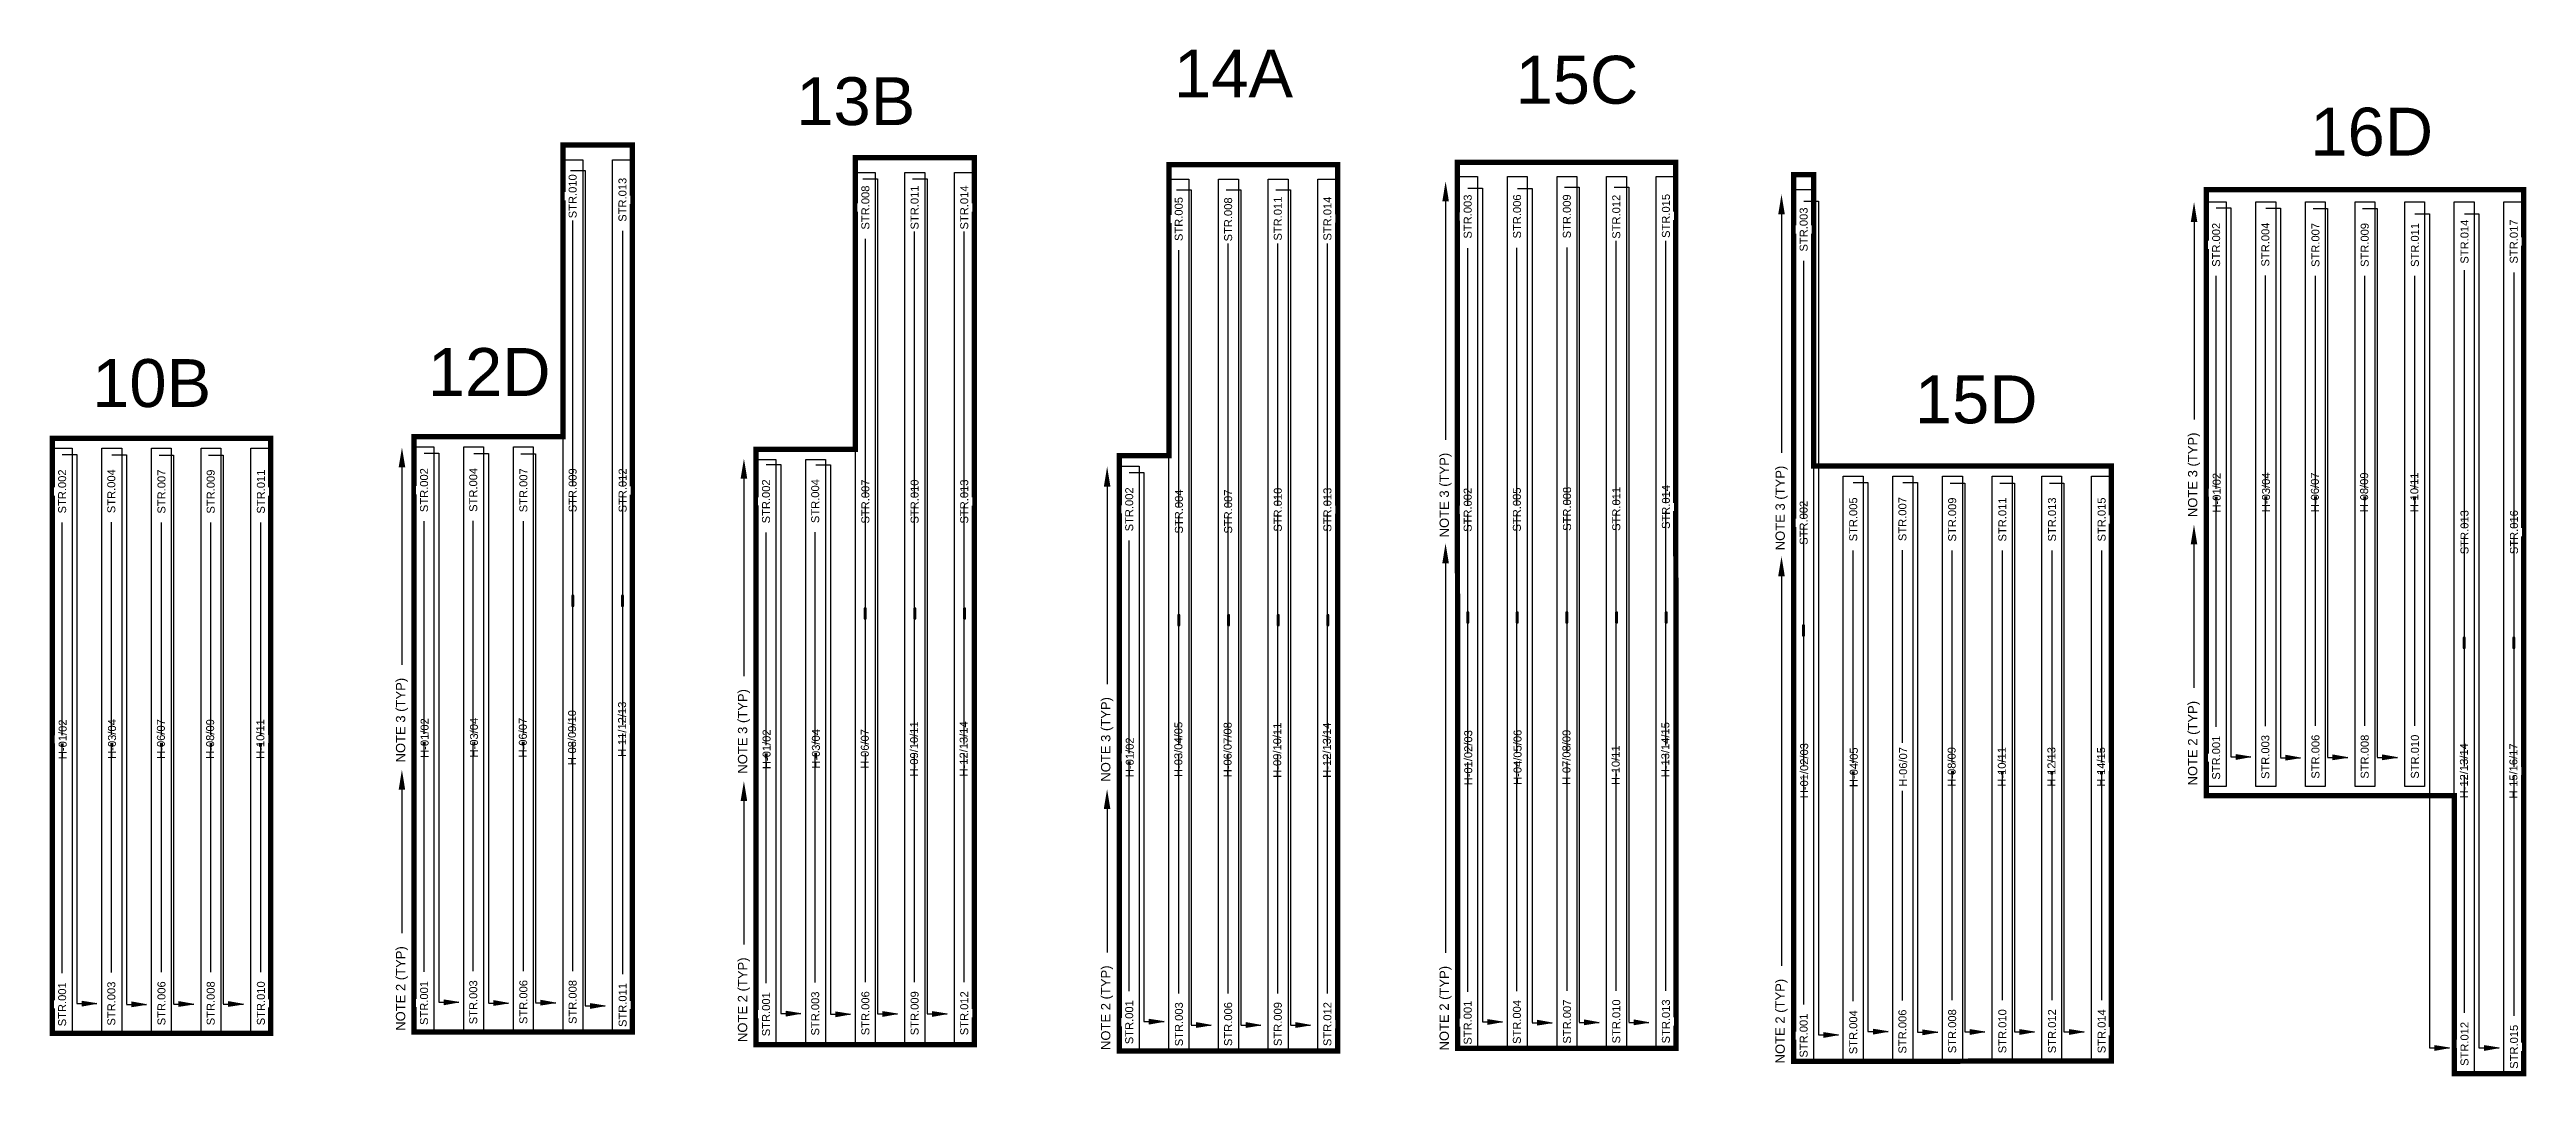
# Model space of a CAD drawing. Header units: inches. Extents: x -4 to 3761, y -12 to 63679.
# Drawn here: x 203 to 1134, y 492 to 878 of the extents above; entities that cross this region are included whole.
import ezdxf
from ezdxf import colors
from ezdxf.entities.mleader import LeaderData, LeaderLine
from ezdxf.math import Vec2, Vec3

# ---------------------------------------------------------------- set-up
doc = ezdxf.new("R2010")
doc.units = ezdxf.units.IN
doc.header["$MEASUREMENT"] = 0
for name, color, linetype in [('E-TEXT', 7, 'Continuous'), ('G-ANNO-TEXT', 1, 'Continuous'), ('JINKO', 210, 'Continuous'), ('PV-LBD ARCHETYPES', 7, 'Continuous'), ('PVcase PV Modules (optimised)', 142, 'Continuous')]:
    doc.layers.add(name, color=color, linetype=linetype)
doc.styles.add('NEI-A', font='arial.ttf')

msp = doc.modelspace()

# ---------------------------------------------------------------- texts
at = {"layer": 'PV-LBD ARCHETYPES', "style": 'NEI-A'}
for s, p in [('14A', (625.57, 860.38)), ('15C', (753.93, 858.03)), ('13B', (483.58, 849.98)), ('16D', (1052.66, 838.53)), ('12D', (345.1, 748.2)), ('10B', (218.94, 744.03)), ('15D', (904, 737.91))]:
    msp.add_text(s, height=18, dxfattribs=at).set_placement(p)

# ---------------------------------------------------------------- blocks, each defined once
blk = doc.blocks.new('1P87@52DEG F TR ID3 PVBlock')
at = {"layer": 'PVcase PV Modules (optimised)', "color": 0}
for points in [[(0, 0, 0), (0, -327.727, 0), (-7.461, -327.727, 0), (-7.461, 0, 0)], [(-4.10355, -167.724, 0), (-3.35745, -167.724, 0), (-3.35745, -163.724, 0), (-4.10355, -163.724, 0)]]:
    blk.add_polyline3d(points, close=True, dxfattribs=at)
blk.add_polyline3d([(-3.543975, -165.910525, 0), (-3.543975, -165.537475, 0), (-3.7305, -165.724, 0), (-3.917025, -165.537475, 0), (-3.917025, -165.910525, 0)], dxfattribs=at)
blk = doc.blocks.new('1P58@52DEG F TR ID3 PVBlock')
at = {"layer": 'PVcase PV Modules (optimised)', "color": 0}
for points in [[(0, 0, 0), (0, -219.818, 0), (-7.461, -219.818, 0), (-7.461, 0, 0)], [(-4.10355, -111.909, 0), (-3.35745, -111.909, 0), (-3.35745, -107.909, 0), (-4.10355, -107.909, 0)]]:
    blk.add_polyline3d(points, close=True, dxfattribs=at)
blk.add_polyline3d([(-3.543975, -110.095525, 0), (-3.543975, -109.722475, 0), (-3.7305, -109.909, 0), (-3.917025, -109.722475, 0), (-3.917025, -110.095525, 0)], dxfattribs=at)
blk = doc.blocks.new('_ClosedBlank')
at = {"color": 0, "linetype": 'ByBlock', "lineweight": -2}
for p, q in [((-1, 0.17), (0, 0)), ((-1, 0.17), (-1, -0.17)), ((0, 0), (-1, -0.17))]:
    blk.add_line(p, q, dxfattribs=at)
blk = doc.blocks.new('AR')
h = blk.add_hatch(color=256)
h.dxf.hatch_style = 1
h.paths.add_polyline_path([(0, 0.03), (0, -0.03), (0.18, 0)])
at = {"xscale": 0.1800047113158301, "yscale": 0.1800047113158301, "zscale": 0.1800047113158301}
blk.add_blockref('_ClosedBlank', (0.18, 0), dxfattribs=at)

# ---------------------------------------------------------------- linework, layer by layer
at = {"const_width": 2}
for points in [[(395.9, 842.48), (422.02, 842.48), (422.02, 509.2), (339.95, 509.2), (339.95, 732.85), (395.9, 732.85), (395.9, 842.48)], [(858.46, 831.39), (865.92, 831.39), (865.92, 721.87), (977.84, 721.87), (977.84, 498.28), (858.46, 498.1), (858.46, 831.39)], [(1013.51, 598), (1106.77, 598), (1106.77, 493.45), (1132.88, 493.45), (1132.88, 825.73), (1013.51, 825.73), (1013.51, 598)]]:
    msp.add_lwpolyline(points, dxfattribs=at)
for points in [[(550.55, 837.7), (505.79, 837.7), (505.79, 728.11), (468.48, 728.11), (468.48, 504.44), (550.55, 504.44)], [(687.05, 835.13), (623.64, 835.13), (623.64, 725.81), (604.99, 725.81), (604.99, 501.97), (687.05, 501.97)], [(814.08, 836), (732.01, 836), (732.21, 502.97), (814.27, 502.97)], [(203.92, 732.32), (285.98, 732.32), (285.98, 508.71), (203.92, 508.71)]]:
    msp.add_lwpolyline(points, close=True, dxfattribs=at)
at = {"layer": 'E-TEXT'}
for p, q in [((508.62, 829.84), (514.12, 829.84)), ((514.12, 829.84), (514.12, 515.97)), ((626.47, 825.67), (631.97, 825.67)), ((631.97, 825.67), (631.97, 511.8)), ((735.97, 826.23), (741.47, 826.23)), ((741.47, 826.23), (741.47, 512.97)), ((754.63, 826.14), (760.13, 826.14)), ((760.13, 826.14), (760.13, 512.68)), ((772.35, 826.67), (777.84, 826.67)), ((777.84, 826.67), (777.84, 512.8)), ((862.23, 821.36), (867.73, 821.36)), ((867.73, 821.36), (867.73, 508.11)), ((399.54, 532.08), (399.54, 814.16)), ((418.33, 530.91), (418.33, 810.26)), ((528.07, 527.85), (528.07, 809.94)), ((546.73, 527.85), (546.73, 809.94)), ((1017.27, 818.87, -0.13), (1022.77, 818.87, -0.13)), ((1022.77, 818.87, -0.13), (1022.77, 612.56, -0.13)), ((1035.93, 818.79, -0.13), (1041.43, 818.79, -0.13)), ((1041.43, 818.79, -0.13), (1041.43, 612.27, -0.13)), ((1053.65, 818.62, -0.13), (1059.15, 818.62, -0.13)), ((1059.15, 818.62, -0.13), (1059.15, 612.39, -0.13)), ((1072.3, 818.62, -0.13), (1077.8, 818.62, -0.13)), ((509.57, 527.85), (509.57, 807.2)), ((627.42, 523.68), (627.42, 803.03)), ((645.92, 523.68), (645.92, 805.51)), ((664.58, 523.68), (664.58, 805.51)), ((683.23, 523.68), (683.23, 805.51)), ((735.96, 524.31), (735.96, 803.79)), ((754.44, 524.56), (754.44, 803.9)), ((773.29, 524.68), (773.29, 804.03)), ((791.8, 524.68), (791.8, 806.51)), ((810.45, 524.68), (810.45, 806.51)), ((862.22, 519.44), (862.22, 798.93)), ((1017.26, 623.9, -0.13), (1017.26, 793.35, -0.13)), ((1035.75, 624.15, -0.13), (1035.75, 793.46, -0.13)), ((1054.59, 624.27, -0.13), (1054.59, 793.3, -0.13)), ((1073.1, 624.27, -0.13), (1073.1, 793.3, -0.13)), ((1091.96, 624.27, -0.13), (1091.96, 793.3, -0.13)), ((1110.61, 516.32), (1110.61, 795.51)), ((1129.2, 515.22), (1129.2, 794.56)), ((207.68, 726.19), (213.18, 726.19)), ((213.18, 726.19), (213.18, 519.88)), ((343.72, 726.68), (349.21, 726.68)), ((349.21, 726.68), (349.21, 520.37)), ((362.37, 726.59), (367.87, 726.59)), ((367.87, 726.59), (367.87, 520.07)), ((380.09, 726.43), (385.59, 726.43)), ((385.59, 726.43), (385.59, 520.19)), ((226.34, 726.1), (231.84, 726.1)), ((231.84, 726.1), (231.84, 519.58)), ((244.06, 725.94), (249.55, 725.94)), ((249.55, 725.94), (249.55, 519.7)), ((262.71, 725.94), (268.21, 725.94)), ((472.25, 722.46), (477.75, 722.46)), ((477.75, 722.46), (477.75, 516.15)), ((490.91, 722.37), (496.41, 722.37)), ((496.41, 722.37), (496.41, 515.85)), ((608.75, 719.45), (614.25, 719.45)), ((614.25, 719.45), (614.25, 513.14)), ((880.88, 715.7), (886.38, 715.7)), ((886.38, 715.7), (886.38, 509.39)), ((899.54, 715.61), (905.04, 715.61)), ((905.04, 715.61), (905.04, 509.09)), ((917.26, 715.45), (922.75, 715.45)), ((935.91, 715.45), (941.41, 715.45)), ((941.41, 715.45), (941.41, 509.21)), ((954.56, 715.45), (960.06, 715.45)), ((207.67, 531.22), (207.67, 700.67)), ((226.15, 531.47), (226.15, 700.77)), ((245, 531.59), (245, 700.61)), ((263.51, 531.59), (263.51, 700.61)), ((282.37, 531.59), (282.37, 700.61)), ((343.7, 531.71), (343.7, 701.16)), ((362.19, 531.96), (362.19, 701.26)), ((381.03, 532.08), (381.03, 701.1)), ((472.24, 527.48), (472.24, 696.93)), ((490.72, 527.74), (490.72, 697.04)), ((608.74, 524.48), (608.74, 693.93)), ((880.87, 520.72), (880.87, 690.17)), ((899.35, 520.98), (899.35, 690.28)), ((918.05, 521.09), (918.05, 690.12)), ((936.91, 521.09), (936.91, 690.12)), ((955.57, 521.09), (955.57, 690.12)), ((974.22, 521.09), (974.22, 690.12)), ((1022.77, 612.52, -0.13), (1030.33, 612.52, -0.13)), ((1041.43, 612.23, -0.13), (1048.99, 612.23, -0.13)), ((1059.15, 612.34, -0.13), (1066.7, 612.34, -0.13)), ((213.18, 519.83), (220.74, 519.83)), ((231.84, 519.54), (239.4, 519.54)), ((249.55, 519.66), (257.11, 519.66)), ((349.21, 520.32), (356.77, 520.32)), ((367.87, 520.03), (375.43, 520.03)), ((385.59, 520.15), (393.15, 520.15)), ((477.75, 516.1), (485.31, 516.1)), ((496.41, 515.81), (503.96, 515.81)), ((514.12, 515.93), (521.68, 515.93)), ((614.25, 513.1), (621.81, 513.1)), ((741.47, 512.93), (749.03, 512.93)), ((760.13, 512.63), (767.69, 512.63)), ((777.84, 512.75), (785.4, 512.75)), ((631.97, 511.75), (639.53, 511.75)), ((867.73, 508.06), (875.29, 508.06)), ((886.38, 509.34), (893.94, 509.34)), ((905.04, 509.05), (912.6, 509.05)), ((941.41, 509.16), (948.96, 509.16))]:
    msp.add_line(p, q, dxfattribs=at)

# ---------------------------------------------------------------- block references
at = {"layer": 'E-TEXT', "xscale": 30.78777906583937, "yscale": 30.78777906583937, "zscale": 30.78777906583937}
for p in [(1024.79, 612.52, -0.13), (1043.45, 612.23, -0.13), (1061.16, 612.34, -0.13), (215.2, 519.83), (233.86, 519.54), (251.57, 519.66), (351.23, 520.32), (369.89, 520.03), (387.6, 520.15), (479.76, 516.1), (498.42, 515.81), (516.14, 515.93), (616.27, 513.1), (633.99, 511.75), (743.49, 512.93), (762.14, 512.63), (779.86, 512.75), (869.74, 508.06), (888.4, 509.34), (907.05, 509.05), (943.42, 509.16)]:
    msp.add_blockref('AR', p, dxfattribs=at)
at = {"layer": 'JINKO'}
for name, p in [('1P87@52DEG F TR ID3 PVBlock', (403.37, 836.93)), ('1P87@52DEG F TR ID3 PVBlock', (422.02, 836.93)), ('1P87@52DEG F TR ID3 PVBlock', (513.25, 832.16)), ('1P87@52DEG F TR ID3 PVBlock', (531.9, 832.16)), ('1P87@52DEG F TR ID3 PVBlock', (550.55, 832.16)), ('1P87@52DEG F TR ID3 PVBlock', (631.1, 829.7)), ('1P87@52DEG F TR ID3 PVBlock', (649.75, 829.7)), ('1P87@52DEG F TR ID3 PVBlock', (668.4, 829.7)), ('1P87@52DEG F TR ID3 PVBlock', (687.05, 829.7)), ('1P87@52DEG F TR ID3 PVBlock', (739.67, 830.7)), ('1P87@52DEG F TR ID3 PVBlock', (758.32, 830.7)), ('1P87@52DEG F TR ID3 PVBlock', (776.97, 830.7)), ('1P87@52DEG F TR ID3 PVBlock', (795.62, 830.7)), ('1P87@52DEG F TR ID3 PVBlock', (814.27, 830.7)), ('1P87@52DEG F TR ID3 PVBlock', (865.92, 825.83)), ('1P58@52DEG F TR ID3 PVBlock', (1020.97, 821.18, -0.13)), ('1P58@52DEG F TR ID3 PVBlock', (1039.62, 821.18, -0.13)), ('1P58@52DEG F TR ID3 PVBlock', (1058.27, 821.18, -0.13)), ('1P58@52DEG F TR ID3 PVBlock', (1076.92, 821.18, -0.13)), ('1P58@52DEG F TR ID3 PVBlock', (1095.58, 821.18, -0.13)), ('1P87@52DEG F TR ID3 PVBlock', (1114.23, 821.18)), ('1P87@52DEG F TR ID3 PVBlock', (1132.88, 821.18)), ('1P58@52DEG F TR ID3 PVBlock', (211.38, 728.53)), ('1P58@52DEG F TR ID3 PVBlock', (230.03, 728.53)), ('1P58@52DEG F TR ID3 PVBlock', (248.68, 728.53)), ('1P58@52DEG F TR ID3 PVBlock', (267.33, 728.53)), ('1P58@52DEG F TR ID3 PVBlock', (285.98, 728.53)), ('1P58@52DEG F TR ID3 PVBlock', (347.41, 729.02)), ('1P58@52DEG F TR ID3 PVBlock', (366.06, 729.02)), ('1P58@52DEG F TR ID3 PVBlock', (384.71, 729.02)), ('1P58@52DEG F TR ID3 PVBlock', (475.94, 724.26)), ('1P58@52DEG F TR ID3 PVBlock', (494.6, 724.26)), ('1P58@52DEG F TR ID3 PVBlock', (612.45, 721.79)), ('1P58@52DEG F TR ID3 PVBlock', (884.58, 718.04)), ('1P58@52DEG F TR ID3 PVBlock', (903.23, 718.04)), ('1P58@52DEG F TR ID3 PVBlock', (921.88, 718.04)), ('1P58@52DEG F TR ID3 PVBlock', (940.53, 718.04)), ('1P58@52DEG F TR ID3 PVBlock', (959.18, 718.04)), ('1P58@52DEG F TR ID3 PVBlock', (977.84, 718.04))]:
    msp.add_blockref(name, p, dxfattribs=at)

msp.set_redraw_order([(e.dxf.handle, doc.entitydb.next_handle()) for e in msp.query("TEXT MTEXT ATTDEF DIMENSION ARC_DIMENSION")])  # texts and dimensions are drawn at this point

# ---------------------------------------------------------------- leaders
at = {"layer": 'G-ANNO-TEXT'}
ml = msp.add_multileader_mtext('Standard', dxfattribs=at)
ml.set_content('NOTE 3 (TYP)', color=256, style='NEI-A')
ml.set_leader_properties()
ml.build(insert=Vec2(0, 0))
ml.multileader.update_dxf_attribs({"dogleg_length": 0.0625, "arrow_head_size": 7.5, "scale": 60})
ctx = ml.context
ctx.base_point, ctx.scale, ctx.char_height, ctx.arrow_head_size, ctx.landing_gap_size, ctx.plane_origin, ctx.plane_x_axis, ctx.plane_y_axis = Vec3(1008.94, 697.26, -0.13), 60, 3.5, 7.5, 5.4, Vec3(1087.07, 627.99, -0.13), Vec3(0, 1), Vec3(-1, 0)
notes = []
notes.append((ctx, [(1, (1, 1, 0), (1008.94, 743.05, -0.13), (0, -1), 3.75, [(0, [(1008.94, 821.07, -0.13)], 0, [])])]))
ctx.mtext.insert, ctx.mtext.text_direction, ctx.mtext.rotation, ctx.mtext.width, ctx.mtext.flow_direction = Vec3(1006.67, 702.66, -0.13), Vec3(0, 1), 1.570796, 1027, 5
ml = msp.add_multileader_mtext('Standard', dxfattribs=at)
ml.set_content('NOTE 3 (TYP)', color=256, style='NEI-A')
ml.set_leader_properties()
ml.build(insert=Vec2(0, 0))
ml.multileader.update_dxf_attribs({"dogleg_length": 0.0625, "arrow_head_size": 7.5, "scale": 60})
ctx = ml.context
ctx.base_point, ctx.scale, ctx.char_height, ctx.arrow_head_size, ctx.landing_gap_size, ctx.plane_origin, ctx.plane_x_axis, ctx.plane_y_axis = Vec3(727.64, 689.65), 60, 3.5, 7.5, 5.4, Vec3(805.77, 620.39), Vec3(0, 1), Vec3(-1, 0)
notes.append((ctx, [(1, (1, 1, 0), (727.64, 735.44), (0, -1), 3.75, [(0, [(727.64, 828.86)], 0, [])])]))
ctx.mtext.insert, ctx.mtext.text_direction, ctx.mtext.rotation, ctx.mtext.width, ctx.mtext.flow_direction = Vec3(725.37, 695.05), Vec3(0, 1), 1.570796, 1027, 5
ml = msp.add_multileader_mtext('Standard', dxfattribs=at)
ml.set_content('NOTE 3 (TYP)', color=256, style='NEI-A')
ml.set_leader_properties()
ml.build(insert=Vec2(0, 0))
ml.multileader.update_dxf_attribs({"dogleg_length": 0.0625, "arrow_head_size": 7.5, "scale": 60})
ctx = ml.context
ctx.base_point, ctx.scale, ctx.char_height, ctx.arrow_head_size, ctx.landing_gap_size, ctx.plane_origin, ctx.plane_x_axis, ctx.plane_y_axis = Vec3(853.89, 684.79), 60, 3.5, 7.5, 5.4, Vec3(932.03, 615.52), Vec3(0, 1), Vec3(-1, 0)
notes.append((ctx, [(1, (1, 1, 0), (853.89, 730.57), (0, -1), 3.75, [(0, [(853.89, 823.99)], 0, [])])]))
ctx.mtext.insert, ctx.mtext.text_direction, ctx.mtext.rotation, ctx.mtext.width, ctx.mtext.flow_direction = Vec3(851.63, 690.19), Vec3(0, 1), 1.570796, 1027, 5
ml = msp.add_multileader_mtext('Standard', dxfattribs=at)
ml.set_content('NOTE 3 (TYP)', color=256, style='NEI-A')
ml.set_leader_properties()
ml.build(insert=Vec2(0, 0))
ml.multileader.update_dxf_attribs({"dogleg_length": 0.0625, "arrow_head_size": 7.5, "scale": 60})
ctx = ml.context
ctx.base_point, ctx.scale, ctx.char_height, ctx.arrow_head_size, ctx.landing_gap_size, ctx.plane_origin, ctx.plane_x_axis, ctx.plane_y_axis = Vec3(335.38, 605.07), 60, 3.5, 7.5, 5.4, Vec3(413.51, 535.8), Vec3(0, 1), Vec3(-1, 0)
notes.append((ctx, [(1, (1, 1, 0), (335.38, 650.85), (0, -1), 3.75, [(0, [(335.38, 728.88)], 0, [])])]))
ctx.mtext.insert, ctx.mtext.text_direction, ctx.mtext.rotation, ctx.mtext.width, ctx.mtext.flow_direction = Vec3(333.11, 610.47), Vec3(0, 1), 1.570796, 1027, 5
ml = msp.add_multileader_mtext('Standard', dxfattribs=at)
ml.set_content('NOTE 3 (TYP)', color=256, style='NEI-A')
ml.set_leader_properties()
ml.build(insert=Vec2(0, 0))
ml.multileader.update_dxf_attribs({"dogleg_length": 0.0625, "arrow_head_size": 7.5, "scale": 60})
ctx = ml.context
ctx.base_point, ctx.scale, ctx.char_height, ctx.arrow_head_size, ctx.landing_gap_size, ctx.plane_origin, ctx.plane_x_axis, ctx.plane_y_axis = Vec3(463.91, 600.85), 60, 3.5, 7.5, 5.4, Vec3(542.05, 531.58), Vec3(0, 1), Vec3(-1, 0)
notes.append((ctx, [(1, (1, 1, 0), (463.91, 646.63), (0, -1), 3.75, [(0, [(463.91, 724.66)], 0, [])])]))
ctx.mtext.insert, ctx.mtext.text_direction, ctx.mtext.rotation, ctx.mtext.width, ctx.mtext.flow_direction = Vec3(461.65, 606.25), Vec3(0, 1), 1.570796, 1027, 5
ml = msp.add_multileader_mtext('Standard', dxfattribs=at)
ml.set_content('NOTE 3 (TYP)', color=256, style='NEI-A')
ml.set_leader_properties()
ml.build(insert=Vec2(0, 0))
ml.multileader.update_dxf_attribs({"dogleg_length": 0.0625, "arrow_head_size": 7.5, "scale": 60})
ctx = ml.context
ctx.base_point, ctx.scale, ctx.char_height, ctx.arrow_head_size, ctx.landing_gap_size, ctx.plane_origin, ctx.plane_x_axis, ctx.plane_y_axis = Vec3(600.42, 597.84), 60, 3.5, 7.5, 5.4, Vec3(678.55, 528.57), Vec3(0, 1), Vec3(-1, 0)
notes.append((ctx, [(1, (1, 1, 0), (600.42, 643.62), (0, -1), 3.75, [(0, [(600.42, 721.65)], 0, [])])]))
ctx.mtext.insert, ctx.mtext.text_direction, ctx.mtext.rotation, ctx.mtext.width, ctx.mtext.flow_direction = Vec3(598.15, 603.24), Vec3(0, 1), 1.570796, 1027, 5
ml = msp.add_multileader_mtext('Standard', dxfattribs=at)
ml.set_content('NOTE 3 (TYP)', color=256, style='NEI-A')
ml.set_leader_properties()
ml.build(insert=Vec2(0, 0))
ml.multileader.update_dxf_attribs({"dogleg_length": 0.0625, "arrow_head_size": 7.5, "scale": 60})
ctx = ml.context
ctx.base_point, ctx.scale, ctx.char_height, ctx.arrow_head_size, ctx.landing_gap_size, ctx.plane_origin, ctx.plane_x_axis, ctx.plane_y_axis = Vec3(567.6, 182.99), 60, 3.5, 7.5, 5.4, Vec3(645.73, 113.72), Vec3(0, 1), Vec3(-1, 0)
notes.append((ctx, [(1, (1, 1, 0), (567.6, 228.78), (0, -1), 3.75, [(0, [(567.6, 306.8)], 0, [])])]))
ctx.mtext.insert, ctx.mtext.text_direction, ctx.mtext.rotation, ctx.mtext.width, ctx.mtext.flow_direction = Vec3(565.33, 188.39), Vec3(0, 1), 1.570796, 1027, 5
ml = msp.add_multileader_mtext('Standard', dxfattribs=at)
ml.set_content('NOTE 2 (TYP)', color=256, style='NEI-A')
ml.set_leader_properties()
ml.build(insert=Vec2(0, 0))
ml.multileader.update_dxf_attribs({"dogleg_length": 0.0625, "arrow_head_size": 7.5, "scale": 60})
ctx = ml.context
ctx.base_point, ctx.scale, ctx.char_height, ctx.arrow_head_size, ctx.landing_gap_size, ctx.plane_origin, ctx.plane_x_axis, ctx.plane_y_axis = Vec3(1008.92, 596.41, -0.13), 60, 3.5, 7.5, 5.4, Vec3(1087.06, 527.14, -0.13), Vec3(0, 1), Vec3(-1, 0)
notes.append((ctx, [(1, (1, 1, 0), (1008.92, 642.19, -0.13), (0, -1), 3.75, [(0, [(1008.92, 699.88, -0.13)], 0, [])])]))
ctx.mtext.insert, ctx.mtext.text_direction, ctx.mtext.rotation, ctx.mtext.width, ctx.mtext.flow_direction = Vec3(1006.66, 601.81, -0.13), Vec3(0, 1), 1.570796, 55.295, 5
ml = msp.add_multileader_mtext('Standard', dxfattribs=at)
ml.set_content('NOTE 2 (TYP)', color=256, style='NEI-A')
ml.set_leader_properties()
ml.build(insert=Vec2(0, 0))
ml.multileader.update_dxf_attribs({"dogleg_length": 0.0625, "arrow_head_size": 7.5, "scale": 60})
ctx = ml.context
ctx.base_point, ctx.scale, ctx.char_height, ctx.arrow_head_size, ctx.landing_gap_size, ctx.plane_origin, ctx.plane_x_axis, ctx.plane_y_axis = Vec3(335.36, 504.21), 60, 3.5, 7.5, 5.4, Vec3(413.5, 434.94), Vec3(0, 1), Vec3(-1, 0)
notes.append((ctx, [(1, (1, 1, 0), (335.36, 550), (0, -1), 3.75, [(0, [(335.36, 607.69)], 0, [])])]))
ctx.mtext.insert, ctx.mtext.text_direction, ctx.mtext.rotation, ctx.mtext.width, ctx.mtext.flow_direction = Vec3(333.1, 509.61), Vec3(0, 1), 1.570796, 55.295, 5
ml = msp.add_multileader_mtext('Standard', dxfattribs=at)
ml.set_content('NOTE 2 (TYP)', color=256, style='NEI-A')
ml.set_leader_properties()
ml.build(insert=Vec2(0, 0))
ml.multileader.update_dxf_attribs({"dogleg_length": 0.0625, "arrow_head_size": 7.5, "scale": 60})
ctx = ml.context
ctx.base_point, ctx.scale, ctx.char_height, ctx.arrow_head_size, ctx.landing_gap_size, ctx.plane_origin, ctx.plane_x_axis, ctx.plane_y_axis = Vec3(463.9, 499.99), 60, 3.5, 7.5, 5.4, Vec3(542.03, 430.72), Vec3(0, 1), Vec3(-1, 0)
notes.append((ctx, [(1, (1, 1, 0), (463.9, 545.78), (0, -1), 3.75, [(0, [(463.9, 603.47)], 0, [])])]))
ctx.mtext.insert, ctx.mtext.text_direction, ctx.mtext.rotation, ctx.mtext.width, ctx.mtext.flow_direction = Vec3(461.63, 505.39), Vec3(0, 1), 1.570796, 55.295, 5
ml = msp.add_multileader_mtext('Standard', dxfattribs=at)
ml.set_content('NOTE 2 (TYP)', color=256, style='NEI-A')
ml.set_leader_properties()
ml.build(insert=Vec2(0, 0))
ml.multileader.update_dxf_attribs({"dogleg_length": 0.0625, "arrow_head_size": 7.5, "scale": 60})
ctx = ml.context
ctx.base_point, ctx.scale, ctx.char_height, ctx.arrow_head_size, ctx.landing_gap_size, ctx.plane_origin, ctx.plane_x_axis, ctx.plane_y_axis = Vec3(600.4, 496.99), 60, 3.5, 7.5, 5.4, Vec3(678.53, 427.72), Vec3(0, 1), Vec3(-1, 0)
notes.append((ctx, [(1, (1, 1, 0), (600.4, 542.77), (0, -1), 3.75, [(0, [(600.4, 600.46)], 0, [])])]))
ctx.mtext.insert, ctx.mtext.text_direction, ctx.mtext.rotation, ctx.mtext.width, ctx.mtext.flow_direction = Vec3(598.13, 502.39), Vec3(0, 1), 1.570796, 55.295, 5
ml = msp.add_multileader_mtext('Standard', dxfattribs=at)
ml.set_content('NOTE 2 (TYP)', color=256, style='NEI-A')
ml.set_leader_properties()
ml.build(insert=Vec2(0, 0))
ml.multileader.update_dxf_attribs({"dogleg_length": 0.0625, "arrow_head_size": 7.5, "scale": 60})
ctx = ml.context
ctx.base_point, ctx.scale, ctx.char_height, ctx.arrow_head_size, ctx.landing_gap_size, ctx.plane_origin, ctx.plane_x_axis, ctx.plane_y_axis = Vec3(727.62, 496.82), 60, 3.5, 7.5, 5.4, Vec3(805.75, 427.55), Vec3(0, 1), Vec3(-1, 0)
notes.append((ctx, [(1, (1, 1, 0), (727.62, 542.6), (0, -1), 3.75, [(0, [(727.62, 692.83)], 0, [])])]))
ctx.mtext.insert, ctx.mtext.text_direction, ctx.mtext.rotation, ctx.mtext.width, ctx.mtext.flow_direction = Vec3(725.35, 502.22), Vec3(0, 1), 1.570796, 55.295, 5
ml = msp.add_multileader_mtext('Standard', dxfattribs=at)
ml.set_content('NOTE 2 (TYP)', color=256, style='NEI-A')
ml.set_leader_properties()
ml.build(insert=Vec2(0, 0))
ml.multileader.update_dxf_attribs({"dogleg_length": 0.0625, "arrow_head_size": 7.5, "scale": 60})
ctx = ml.context
ctx.base_point, ctx.scale, ctx.char_height, ctx.arrow_head_size, ctx.landing_gap_size, ctx.plane_origin, ctx.plane_x_axis, ctx.plane_y_axis = Vec3(853.88, 491.95), 60, 3.5, 7.5, 5.4, Vec3(932.01, 422.68), Vec3(0, 1), Vec3(-1, 0)
notes.append((ctx, [(1, (1, 1, 0), (853.88, 537.74), (0, -1), 3.75, [(0, [(853.88, 687.96)], 0, [])])]))
ctx.mtext.insert, ctx.mtext.text_direction, ctx.mtext.rotation, ctx.mtext.width, ctx.mtext.flow_direction = Vec3(851.61, 497.35), Vec3(0, 1), 1.570796, 55.295, 5
ml = msp.add_multileader_mtext('Standard', dxfattribs=at)
ml.set_content('NOTE 2 (TYP)', color=256, style='NEI-A')
ml.set_leader_properties()
ml.build(insert=Vec2(0, 0))
ml.multileader.update_dxf_attribs({"dogleg_length": 0.0625, "arrow_head_size": 7.5, "scale": 60})
ctx = ml.context
ctx.base_point, ctx.scale, ctx.char_height, ctx.arrow_head_size, ctx.landing_gap_size, ctx.plane_origin, ctx.plane_x_axis, ctx.plane_y_axis = Vec3(567.58, 82.14), 60, 3.5, 7.5, 5.4, Vec3(645.71, 12.87), Vec3(0, 1), Vec3(-1, 0)
notes.append((ctx, [(1, (1, 1, 0), (567.58, 127.92), (0, -1), 3.75, [(0, [(567.58, 185.61)], 0, [])])]))
ctx.mtext.insert, ctx.mtext.text_direction, ctx.mtext.rotation, ctx.mtext.width, ctx.mtext.flow_direction = Vec3(565.31, 87.54), Vec3(0, 1), 1.570796, 55.295, 5
for ctx, leaders in notes:
    for number, flags, end, landing, length, lines in leaders:
        leader = LeaderData()
        leader.index, (leader.has_last_leader_line, leader.has_dogleg_vector, leader.attachment_direction) = number, flags
        leader.last_leader_point, leader.dogleg_vector, leader.dogleg_length = Vec3(end), Vec3(landing), length
        for number, points, colour, breaks in lines:
            line = LeaderLine()
            line.index, line.vertices, line.color, line.breaks = number, Vec3.list(points), colors.encode_raw_color(colour), breaks
            leader.lines.append(line)
        ctx.leaders.append(leader)

# ---------------------------------------------------------------- next in the draw order: texts
at = {"layer": 'G-ANNO-TEXT', "char_height": 3, "attachment_point": 5, "rotation": 90, "style": 'NEI-A', "bg_fill": 3, "box_fill_scale": 1.5, "bg_fill_color": 256, "bg_fill_transparency": 0}
for s, width, insert in [('STR.010', 0.0963, (399.54, 823.24)), ('STR.013', 0.0823, (418.27, 821.92)), ('STR.008', 0.0963, (509.57, 818.99)), ('STR.011', 0.0963, (528.07, 819.02)), ('STR.014', 0.0963, (546.73, 819.02)), ('STR.005', 0.0823, (627.35, 814.69)), ('STR.008', 0.0963, (645.92, 814.54)), ('STR.011', 0.0963, (664.58, 814.85)), ('STR.014', 0.0963, (683.23, 814.85)), ('STR.003', 0.0963, (735.96, 815.61)), ('STR.006', 0.0823, (754.5, 815.66)), ('STR.009', 0.0823, (773.22, 815.69)), ('STR.012', 0.0963, (791.8, 815.54)), ('STR.015', 0.0963, (810.45, 815.85)), ('STR.003', 0.0963, (862.22, 810.74)), ('STR.002', 0.0963, (1017.26, 804.99, -0.13)), ('STR.004', 0.0963, (1035.75, 805.1, -0.13)), ('STR.007', 0.0963, (1054.59, 804.94, -0.13)), ('STR.009', 0.0963, (1073.1, 804.94, -0.13)), ('STR.011', 0.0963, (1091.96, 804.94, -0.13)), ('STR.014', 0.0963, (1110.61, 806.19)), ('STR.017', 0.0823, (1129.13, 806.23)), ('STR.002', 0.0963, (207.67, 712.31)), ('STR.004', 0.0963, (226.15, 712.41)), ('STR.007', 0.0963, (245, 712.25)), ('STR.009', 0.0963, (263.51, 712.25)), ('STR.011', 0.0963, (282.37, 712.25)), ('STR.002', 0.0963, (343.7, 712.8)), ('STR.004', 0.0963, (362.19, 712.9)), ('STR.007', 0.0963, (381.03, 712.74)), ('STR.009', 0.0963, (399.54, 712.74)), ('STR.012', 0.0963, (418.33, 712.69)), ('STR.002', 0.0963, (472.24, 708.58)), ('STR.004', 0.0963, (490.72, 708.68)), ('STR.007', 0.0963, (509.57, 708.52)), ('STR.010', 0.0963, (528.07, 708.52)), ('STR.013', 0.0963, (546.73, 708.52)), ('STR.002', 0.0963, (608.74, 705.57)), ('STR.004', 0.0963, (627.42, 704.77)), ('STR.007', 0.0963, (645.92, 704.75)), ('STR.010', 0.0963, (664.58, 705.45)), ('STR.013', 0.0963, (683.23, 705.45)), ('STR.002', 0.0963, (735.96, 705.4)), ('STR.005', 0.0963, (754.44, 705.51)), ('STR.008', 0.0963, (773.29, 705.77)), ('STR.011', 0.0963, (791.8, 705.75)), ('STR.014', 0.0963, (810.45, 706.45)), ('STR.002', 0.0963, (862.22, 700.53)), ('STR.005', 0.0963, (880.87, 701.81)), ('STR.007', 0.0963, (899.35, 701.92)), ('STR.009', 0.0963, (918.05, 701.76)), ('STR.011', 0.0963, (936.91, 701.76)), ('STR.013', 0.0963, (955.57, 701.76)), ('STR.015', 0.0963, (974.22, 701.76)), ('STR.013', 0.0963, (1110.61, 696.99)), ('STR.016', 0.0963, (1129.2, 697)), ('STR.001', 0.0823, (1017.26, 612.26, -0.13)), ('STR.003', 0.0823, (1035.75, 612.51, -0.13)), ('STR.006', 0.0823, (1054.59, 612.63, -0.13)), ('STR.008', 0.0823, (1073.1, 612.63, -0.13)), ('STR.001', 0.0823, (207.67, 519.57)), ('STR.003', 0.0823, (226.15, 519.83)), ('STR.006', 0.0823, (245, 519.94)), ('STR.008', 0.0823, (263.51, 519.94)), ('STR.001', 0.0823, (343.7, 520.06)), ('STR.003', 0.0823, (362.19, 520.32)), ('STR.006', 0.0823, (381.03, 520.43)), ('STR.008', 0.0823, (399.54, 520.43)), ('STR.001', 0.0823, (472.24, 515.84)), ('STR.003', 0.0823, (490.72, 516.1)), ('STR.006', 0.0823, (509.57, 516.21)), ('STR.009', 0.0823, (528.07, 516.21)), ('STR.001', 0.0823, (608.74, 512.84)), ('STR.003', 0.0963, (627.42, 512.07)), ('STR.006', 0.0963, (645.92, 512.14)), ('STR.001', 0.0823, (735.96, 512.67)), ('STR.004', 0.0823, (754.44, 512.92)), ('STR.007', 0.0963, (773.29, 513.07)), ('STR.010', 0.0963, (791.8, 513.14)), ('STR.001', 0.0823, (862.22, 507.8)), ('STR.004', 0.0823, (880.87, 509.08)), ('STR.006', 0.0823, (899.35, 509.33)), ('STR.008', 0.0823, (918.05, 509.45)), ('STR.012', 0.0823, (955.57, 509.45)), ('STR.012', 0.0823, (1110.61, 504.68))]:
    msp.add_mtext_dynamic_manual_height_columns(s, width=width, gutter_width=0.561, heights=[0], dxfattribs=dict(at, insert=insert))
at = {"layer": 'G-ANNO-TEXT', "char_height": 3, "width": 0.0823, "attachment_point": 5, "rotation": 90, "style": 'NEI-A', "bg_fill": 3, "box_fill_scale": 1.5, "bg_fill_color": 256, "bg_fill_transparency": 0}
for s, insert in [('H-01/02', (1017.47, 711.83, -0.13)), ('H-03/04', (1036, 711.98, -0.13)), ('H-06/07', (1054.38, 711.98, -0.13)), ('H-08/09', (1072.89, 711.98, -0.13)), ('H-10/11', (1091.75, 711.98, -0.13)), ('H-11/12/13', (418.13, 622.95)), ('H-01/02', (207.87, 619.14)), ('H-03/04', (226.41, 619.29)), ('H-06/07', (244.79, 619.29)), ('H-08/09', (263.3, 619.29)), ('H-10/11', (282.16, 619.29)), ('H-01/02', (343.91, 619.63)), ('H-03/04', (362.45, 619.78)), ('H-06/07', (380.82, 619.78)), ('H-08/09/10', (399.33, 619.78)), ('H-09/10/11', (527.87, 615.56)), ('H-12/13/14', (546.52, 615.56)), ('H-03/04/05', (627.21, 615.35)), ('H-06/07/08', (645.72, 615.25)), ('H-09/10/11', (664.37, 615.07)), ('H-12/13/14', (683.02, 615.07)), ('H-13/14/15', (810.24, 615.26)), ('H-01/02', (472.44, 615.41)), ('H-03/04', (490.98, 615.56)), ('H-06/07', (509.36, 615.56)), ('H-01/02', (608.94, 612.4)), ('H-01/02/03', (736.16, 612.23)), ('H-04/05/06', (754.7, 612.39)), ('H-07/08/09', (773.08, 612.39)), ('H-10/11', (791.59, 609.44)), ('H-01/02/03', (862.42, 607.37)), ('H-04/05', (881.07, 608.65)), ('H-08/09', (917.85, 608.8)), ('H-10/11', (936.71, 608.8)), ('H-12/13', (955.36, 608.8)), ('H-14/15', (974.01, 608.8)), ('H-12/13/14', (1110.4, 607.33)), ('H-15/16/17', (1128.99, 607.25))]:
    msp.add_mtext(s, dxfattribs=dict(at, insert=insert))
at = {"layer": 'G-ANNO-TEXT', "insert": (899.61, 608.8), "char_height": 3, "attachment_point": 5, "rotation": 90, "style": 'NEI-A', "bg_fill": 3, "box_fill_scale": 1.5, "bg_fill_color": 256, "bg_fill_transparency": 0}
msp.add_mtext('H-06/07', dxfattribs=at)

# ---------------------------------------------------------------- next in the draw order: linework, layer by layer
at = {"layer": 'E-TEXT'}
for p, q in [((398.74, 832.89), (404.24, 832.89)), ((404.24, 832.89), (404.24, 519.02)), ((527.28, 829.84), (532.77, 829.84)), ((532.77, 829.84), (532.77, 515.97)), ((645.13, 825.69), (650.62, 825.69)), ((650.62, 825.69), (650.62, 511.8)), ((663.78, 825.69), (669.28, 825.69)), ((791, 826.69), (796.5, 826.69)), ((796.5, 826.69), (796.5, 512.8)), ((1077.8, 818.62, -0.13), (1077.8, 612.39, -0.13)), ((1091.89, 816.67, -0.13), (1097.39, 816.67, -0.13)), ((1110.54, 816.67), (1116.04, 816.67)), ((1116.04, 816.67), (1116.04, 503.21)), ((268.21, 725.94), (268.21, 519.7)), ((922.75, 715.45), (922.75, 509.21)), ((960.06, 715.45), (960.06, 509.21)), ((1077.8, 612.34, -0.13), (1085.36, 612.34, -0.13)), ((268.21, 519.66), (275.76, 519.66)), ((404.24, 518.98), (411.8, 518.98)), ((532.77, 515.93), (540.33, 515.93)), ((796.5, 512.75), (804.05, 512.75)), ((650.62, 511.75), (658.18, 511.75)), ((922.75, 509.16), (930.31, 509.16)), ((960.06, 509.16), (967.62, 509.16)), ((1097.39, 503.17, -0.13), (1104.94, 503.17, -0.13)), ((1116.04, 503.17), (1123.6, 503.17))]:
    msp.add_line(p, q, dxfattribs=at)

# ---------------------------------------------------------------- next in the draw order: block references
at = {"layer": 'E-TEXT', "xscale": 30.78777906583937, "yscale": 30.78777906583937, "zscale": 30.78777906583937}
for p in [(1079.81, 612.34, -0.13), (270.22, 519.66), (406.25, 518.98), (534.79, 515.93), (652.64, 511.75), (798.51, 512.75), (924.77, 509.16), (962.07, 509.16), (1099.4, 503.17, -0.13), (1118.05, 503.17)]:
    msp.add_blockref('AR', p, dxfattribs=at)

# ---------------------------------------------------------------- next in the draw order: leaders
at = {"layer": 'G-ANNO-TEXT'}
ml = msp.add_multileader_mtext('Standard', dxfattribs=at)
ml.set_content('NOTE 3 (TYP)', color=256, style='NEI-A')
ml.set_leader_properties()
ml.build(insert=Vec2(0, 0))
ml.multileader.update_dxf_attribs({"dogleg_length": 0.0625, "arrow_head_size": 7.5, "scale": 60})
ctx = ml.context
ctx.base_point, ctx.scale, ctx.char_height, ctx.arrow_head_size, ctx.landing_gap_size, ctx.plane_origin, ctx.plane_x_axis, ctx.plane_y_axis = Vec3(208.86, 267.81, -0.13), 60, 3.5, 7.5, 5.4, Vec3(286.99, 198.54, -0.13), Vec3(0, 1), Vec3(-1, 0)
notes = []
notes.append((ctx, [(1, (1, 1, 0), (208.86, 313.59, -0.13), (0, -1), 3.75, [(0, [(208.86, 407.01, -0.13)], 0, [])])]))
ctx.mtext.insert, ctx.mtext.text_direction, ctx.mtext.rotation, ctx.mtext.width, ctx.mtext.flow_direction = Vec3(206.59, 273.21, -0.13), Vec3(0, 1), 1.570796, 1027, 5
ml = msp.add_multileader_mtext('Standard', dxfattribs=at)
ml.set_content('NOTE 3 (TYP)', color=256, style='NEI-A')
ml.set_leader_properties()
ml.build(insert=Vec2(0, 0))
ml.multileader.update_dxf_attribs({"dogleg_length": 0.0625, "arrow_head_size": 7.5, "scale": 60})
ctx = ml.context
ctx.base_point, ctx.scale, ctx.char_height, ctx.arrow_head_size, ctx.landing_gap_size, ctx.plane_origin, ctx.plane_x_axis, ctx.plane_y_axis = Vec3(783.15, 267.21), 60, 3.5, 7.5, 5.4, Vec3(861.28, 197.95), Vec3(0, 1), Vec3(-1, 0)
notes.append((ctx, [(1, (1, 1, 0), (783.15, 313), (0, -1), 3.75, [(0, [(783.15, 406.42)], 0, [])])]))
ctx.mtext.insert, ctx.mtext.text_direction, ctx.mtext.rotation, ctx.mtext.width, ctx.mtext.flow_direction = Vec3(780.88, 272.61), Vec3(0, 1), 1.570796, 1027, 5
ml = msp.add_multileader_mtext('Standard', dxfattribs=at)
ml.set_content('NOTE 3 (TYP)', color=256, style='NEI-A')
ml.set_leader_properties()
ml.build(insert=Vec2(0, 0))
ml.multileader.update_dxf_attribs({"dogleg_length": 0.0625, "arrow_head_size": 7.5, "scale": 60})
ctx = ml.context
ctx.base_point, ctx.scale, ctx.char_height, ctx.arrow_head_size, ctx.landing_gap_size, ctx.plane_origin, ctx.plane_x_axis, ctx.plane_y_axis = Vec3(960, 271.36), 60, 3.5, 7.5, 5.4, Vec3(1038.14, 202.09), Vec3(0, 1), Vec3(-1, 0)
notes.append((ctx, [(1, (1, 1, 0), (960, 317.14), (0, -1), 3.75, [(0, [(960, 410.56)], 0, [])])]))
ctx.mtext.insert, ctx.mtext.text_direction, ctx.mtext.rotation, ctx.mtext.width, ctx.mtext.flow_direction = Vec3(957.74, 276.76), Vec3(0, 1), 1.570796, 1027, 5
ml = msp.add_multileader_mtext('Standard', dxfattribs=at)
ml.set_content('NOTE 3 (TYP)', color=256, style='NEI-A')
ml.set_leader_properties()
ml.build(insert=Vec2(0, 0))
ml.multileader.update_dxf_attribs({"dogleg_length": 0.0625, "arrow_head_size": 7.5, "scale": 60})
ctx = ml.context
ctx.base_point, ctx.scale, ctx.char_height, ctx.arrow_head_size, ctx.landing_gap_size, ctx.plane_origin, ctx.plane_x_axis, ctx.plane_y_axis = Vec3(394.91, 178.13, 0.13), 60, 3.5, 7.5, 5.4, Vec3(473.04, 108.86, 0.13), Vec3(0, 1), Vec3(-1, 0)
notes.append((ctx, [(1, (1, 1, 0), (394.91, 223.92, 0.13), (0, -1), 3.75, [(0, [(394.91, 301.94, 0.13)], 0, [])])]))
ctx.mtext.insert, ctx.mtext.text_direction, ctx.mtext.rotation, ctx.mtext.width, ctx.mtext.flow_direction = Vec3(392.64, 183.53, 0.13), Vec3(0, 1), 1.570796, 1027, 5
ml = msp.add_multileader_mtext('Standard', dxfattribs=at)
ml.set_content('NOTE 2 (TYP)', color=256, style='NEI-A')
ml.set_leader_properties()
ml.build(insert=Vec2(0, 0))
ml.multileader.update_dxf_attribs({"dogleg_length": 0.0625, "arrow_head_size": 7.5, "scale": 60})
ctx = ml.context
ctx.base_point, ctx.scale, ctx.char_height, ctx.arrow_head_size, ctx.landing_gap_size, ctx.plane_origin, ctx.plane_x_axis, ctx.plane_y_axis = Vec3(208.84, 74.97, -0.13), 60, 3.5, 7.5, 5.4, Vec3(286.98, 5.7, -0.13), Vec3(0, 1), Vec3(-1, 0)
notes.append((ctx, [(1, (1, 1, 0), (208.84, 120.75, -0.13), (0, -1), 3.75, [(0, [(208.84, 270.98, -0.13)], 0, [])])]))
ctx.mtext.insert, ctx.mtext.text_direction, ctx.mtext.rotation, ctx.mtext.width, ctx.mtext.flow_direction = Vec3(206.58, 80.37, -0.13), Vec3(0, 1), 1.570796, 55.295, 5
ml = msp.add_multileader_mtext('Standard', dxfattribs=at)
ml.set_content('NOTE 2 (TYP)', color=256, style='NEI-A')
ml.set_leader_properties()
ml.build(insert=Vec2(0, 0))
ml.multileader.update_dxf_attribs({"dogleg_length": 0.0625, "arrow_head_size": 7.5, "scale": 60})
ctx = ml.context
ctx.base_point, ctx.scale, ctx.char_height, ctx.arrow_head_size, ctx.landing_gap_size, ctx.plane_origin, ctx.plane_x_axis, ctx.plane_y_axis = Vec3(394.89, 77.28, 0.13), 60, 3.5, 7.5, 5.4, Vec3(473.03, 8.01, 0.13), Vec3(0, 1), Vec3(-1, 0)
notes.append((ctx, [(1, (1, 1, 0), (394.89, 123.07, 0.13), (0, -1), 3.75, [(0, [(394.89, 180.75, 0.13)], 0, [])])]))
ctx.mtext.insert, ctx.mtext.text_direction, ctx.mtext.rotation, ctx.mtext.width, ctx.mtext.flow_direction = Vec3(392.63, 82.68, 0.13), Vec3(0, 1), 1.570796, 55.295, 5
ml = msp.add_multileader_mtext('Standard', dxfattribs=at)
ml.set_content('NOTE 2 (TYP)', color=256, style='NEI-A')
ml.set_leader_properties()
ml.build(insert=Vec2(0, 0))
ml.multileader.update_dxf_attribs({"dogleg_length": 0.0625, "arrow_head_size": 7.5, "scale": 60})
ctx = ml.context
ctx.base_point, ctx.scale, ctx.char_height, ctx.arrow_head_size, ctx.landing_gap_size, ctx.plane_origin, ctx.plane_x_axis, ctx.plane_y_axis = Vec3(959.99, 78.52), 60, 3.5, 7.5, 5.4, Vec3(1038.12, 9.25), Vec3(0, 1), Vec3(-1, 0)
notes.append((ctx, [(1, (1, 1, 0), (959.99, 124.3), (0, -1), 3.75, [(0, [(959.99, 274.53)], 0, [])])]))
ctx.mtext.insert, ctx.mtext.text_direction, ctx.mtext.rotation, ctx.mtext.width, ctx.mtext.flow_direction = Vec3(957.72, 83.92), Vec3(0, 1), 1.570796, 55.295, 5
ml = msp.add_multileader_mtext('Standard', dxfattribs=at)
ml.set_content('NOTE 2 (TYP)', color=256, style='NEI-A')
ml.set_leader_properties()
ml.build(insert=Vec2(0, 0))
ml.multileader.update_dxf_attribs({"dogleg_length": 0.0625, "arrow_head_size": 7.5, "scale": 60})
ctx = ml.context
ctx.base_point, ctx.scale, ctx.char_height, ctx.arrow_head_size, ctx.landing_gap_size, ctx.plane_origin, ctx.plane_x_axis, ctx.plane_y_axis = Vec3(783.13, 74.38), 60, 3.5, 7.5, 5.4, Vec3(861.26, 5.11), Vec3(0, 1), Vec3(-1, 0)
notes.append((ctx, [(1, (1, 1, 0), (783.13, 120.16), (0, -1), 3.75, [(0, [(783.13, 270.39)], 0, [])])]))
ctx.mtext.insert, ctx.mtext.text_direction, ctx.mtext.rotation, ctx.mtext.width, ctx.mtext.flow_direction = Vec3(780.86, 79.78), Vec3(0, 1), 1.570796, 55.295, 5
for ctx, leaders in notes:
    for number, flags, end, landing, length, lines in leaders:
        leader = LeaderData()
        leader.index, (leader.has_last_leader_line, leader.has_dogleg_vector, leader.attachment_direction) = number, flags
        leader.last_leader_point, leader.dogleg_vector, leader.dogleg_length = Vec3(end), Vec3(landing), length
        for number, points, colour, breaks in lines:
            line = LeaderLine()
            line.index, line.vertices, line.color, line.breaks = number, Vec3.list(points), colors.encode_raw_color(colour), breaks
            leader.lines.append(line)
        ctx.leaders.append(leader)

# ---------------------------------------------------------------- next in the draw order: texts
at = {"layer": 'G-ANNO-TEXT', "char_height": 3, "attachment_point": 5, "rotation": 90, "style": 'NEI-A', "bg_fill": 3, "box_fill_scale": 1.5, "bg_fill_color": 256, "bg_fill_transparency": 0}
for s, width, insert in [('STR.010', 0.0823, (1091.96, 612.63, -0.13)), ('STR.010', 0.0823, (282.37, 519.94)), ('STR.011', 0.0963, (418.33, 519.3)), ('STR.012', 0.0823, (546.73, 516.21)), ('STR.009', 0.0963, (664.58, 512.14)), ('STR.013', 0.0963, (810.45, 513.14)), ('STR.010', 0.0823, (936.91, 509.45)), ('STR.014', 0.0823, (974.22, 509.45)), ('STR.015', 0.0963, (1129.2, 503.61))]:
    msp.add_mtext_dynamic_manual_height_columns(s, width=width, gutter_width=0.561, heights=[0], dxfattribs=dict(at, insert=insert))

# ---------------------------------------------------------------- next in the draw order: linework, layer by layer
at = {"layer": 'E-TEXT'}
for p, q in [((669.28, 825.69), (669.28, 511.8)), ((1097.39, 816.67, -0.13), (1097.39, 503.21, -0.13)), ((669.28, 511.75), (676.83, 511.75))]:
    msp.add_line(p, q, dxfattribs=at)

# ---------------------------------------------------------------- next in the draw order: block references
at = {"layer": 'E-TEXT', "xscale": 30.78777906583937, "yscale": 30.78777906583937, "zscale": 30.78777906583937}
msp.add_blockref('AR', (671.29, 511.75), dxfattribs=at)

# ---------------------------------------------------------------- next in the draw order: texts
at = {"layer": 'G-ANNO-TEXT', "insert": (683.23, 512.14), "char_height": 3, "attachment_point": 5, "rotation": 90, "style": 'NEI-A', "bg_fill": 3, "box_fill_scale": 1.5, "bg_fill_color": 256, "bg_fill_transparency": 0}
msp.add_mtext_dynamic_manual_height_columns('STR.012', width=0.0963, gutter_width=0.561, heights=[0], dxfattribs=at)

doc.saveas('drawing.dxf')
